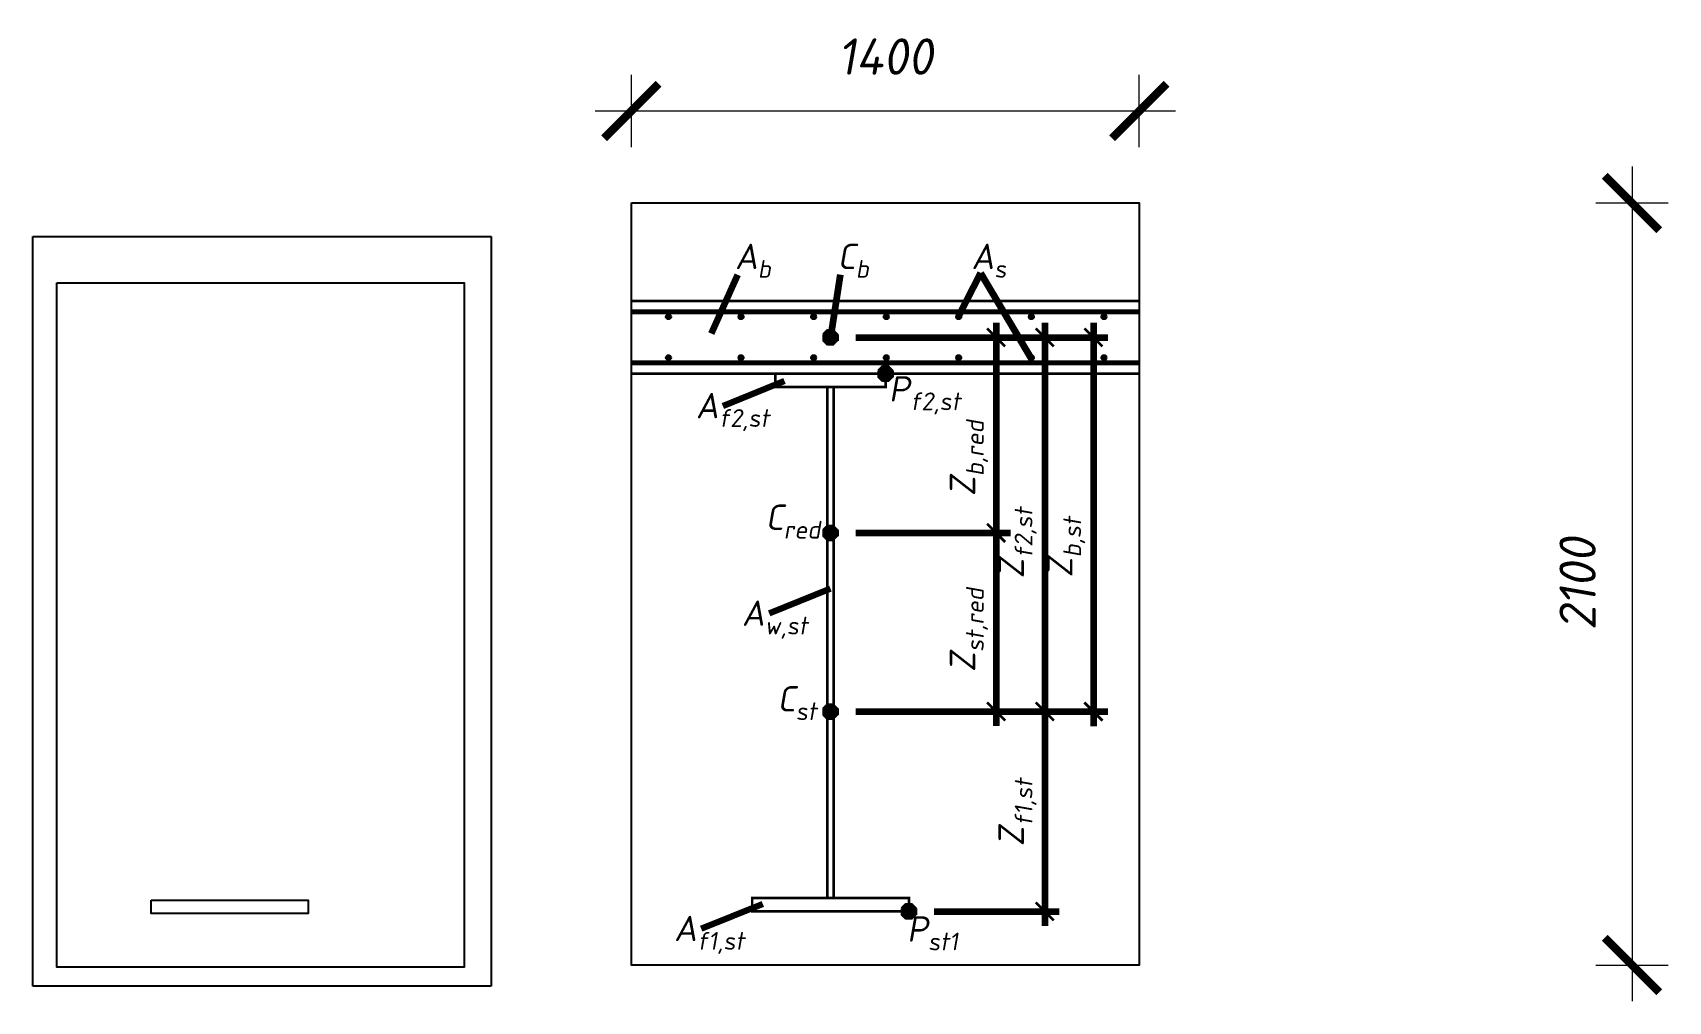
# Model space of a CAD drawing. Header units: millimetres. Extents: x -2648 to 2168491, y -277796 to 297800.
# Drawn here: x 242462 to 246969, y -143583 to -140914 of the extents above; entities that cross this region are included whole.
import ezdxf

# ---------------------------------------------------------------- set-up
doc = ezdxf.new("R2010")
doc.units = ezdxf.units.MM
doc.layers.get('0').update_dxf_attribs({"lineweight": 0})
doc.layers.get('Defpoints').update_dxf_attribs({"color": 252})
doc.styles.add('Лена', font='isocpeur.ttf', dxfattribs={"oblique": 10})
doc.dimstyles.new('S-100', dxfattribs={"dimscale": 100, "dimtxt": 1, "dimasz": 1.5, "dimexe": 1, "dimexo": 1, "dimgap": 1, "dimtad": 1, "dimdec": 0, "dimzin": 0, "dimdsep": 46, "dimtxsty": 'Лена', "dimblk": 'ARCHTICK', "dimcen": 2, "dimdle": 1, "dimclrd": 256, "dimclre": 256, "dimclrt": 256, "dimadec": 0, "dimazin": 0, "dimtfac": 1, "dimtdec": 0, "dimtmove": 1, "dimatfit": 2, "dimfxl": 1, "dimtolj": 1, "dimtzin": 0, "dimlwd": 20, "dimlwe": 20, "dimarcsym": 0})
picture_1 = doc.add_image_def('image1.png', size_in_pixel=(381, 623))

msp = doc.modelspace()

# ---------------------------------------------------------------- texts
at = {"lineweight": -2, "ltscale": 100, "char_height": 70, "attachment_point": 1, "style": 'Лена'}
for s, insert in [('\\A1;A{\\H0.7x;\\S^ b;}', (244397.1, -141495.6)), ('\\A1;C{\\H0.7x;\\S^ b;}', (244679.9, -141495.6)), ('\\A1;A{\\H0.7x;\\S^ s;}', (245048.6, -141495.6)), ('\\A1;P{\\H0.7x;\\S^ f2,st;}', (244821.5, -141860.7)), ('\\A1;{\\fISOCPEUR|b0|i0|c0|p34;A\\fISOCPEUR|b0|i0|c204|p34;\\H0.7x;\\S^ f2,st;}', (244289.2, -141906.7)), ('\\A1;{\\fISOCPEUR|b0|i0|c0|p34;C\\fISOCPEUR|b0|i0|c204|p34;\\H0.7x;\\S^ red;}', (244481.5, -142214.4)), ('\\A1;A{\\H0.7x;\\S^ w,st;}', (244416, -142478.6)), ('\\A1;C{\\H0.7x;\\S^ st;}', (244514.1, -142714.6)), ('\\A1;A{\\H0.7x;\\S^ f1,st;}', (244229.2, -143347.3)), ('\\A1;P{\\H0.7x;\\S^ st1;}', (244871.5, -143349))]:
    msp.add_mtext_dynamic_manual_height_columns(s, width=128.831, gutter_width=12.5, heights=[0], dxfattribs=dict(at, insert=insert))

# ---------------------------------------------------------------- blocks, each defined once
blk = doc.blocks.new('_ArchTick')
at = {"color": 0, "linetype": 'ByBlock', "const_width": 0.15}
blk.add_lwpolyline([(-0.5, -0.5), (0.5, 0.5)], dxfattribs=at)
blk = doc.blocks.new('*D601')
at = {"lineweight": 20, "ltscale": 100, "transparency": 16777216}
for p, q in [((244111.6, -141230), (244111.6, -141030)), ((245511.4, -141230), (245511.4, -141030)), ((244011.6, -141130), (245611.4, -141130))]:
    blk.add_line(p, q, dxfattribs=at)
at = {"layer": 'Defpoints', "color": 0, "lineweight": -2, "ltscale": 100, "transparency": 16777216}
for p in [(245511.4, -141130), (244111.6, -141383.4), (245511.4, -141383.4)]:
    blk.add_point(p, dxfattribs=at)
at = {"lineweight": 20, "ltscale": 100, "transparency": 16777216, "xscale": 150, "yscale": 150, "zscale": 150, "rotation": 180}
blk.add_blockref('_ArchTick', (244111.6, -141130), dxfattribs=at)
at = {"lineweight": 20, "ltscale": 100, "transparency": 16777216, "xscale": 150, "yscale": 150, "zscale": 150}
blk.add_blockref('_ArchTick', (245511.4, -141130), dxfattribs=at)
at = {"lineweight": -2, "ltscale": 100, "transparency": 16777216, "insert": (244811.5, -140980), "char_height": 100, "attachment_point": 5, "style": 'Лена'}
blk.add_mtext('\\A1;1400', dxfattribs=at)
blk = doc.blocks.new('*D602')
at = {"lineweight": 20, "ltscale": 100, "transparency": 16777216}
for p, q in [((246869.3, -141283.4), (246869.3, -143583.1)), ((246769.3, -141383.4), (246969.3, -141383.4)), ((246769.3, -143483.1), (246969.3, -143483.1))]:
    blk.add_line(p, q, dxfattribs=at)
at = {"layer": 'Defpoints', "color": 0, "lineweight": -2, "ltscale": 100, "transparency": 16777216}
for p in [(245511.4, -141383.4), (245511.4, -143483.1), (246869.3, -143483.1)]:
    blk.add_point(p, dxfattribs=at)
at = {"lineweight": 20, "ltscale": 100, "transparency": 16777216, "xscale": 150, "yscale": 150, "zscale": 150}
for p, rotation in [((246869.3, -141383.4), 90), ((246869.3, -143483.1), 270)]:
    blk.add_blockref('_ArchTick', p, dxfattribs=dict(at, rotation=rotation))
at = {"lineweight": -2, "ltscale": 100, "transparency": 16777216, "insert": (246719.3, -142433.2), "char_height": 100, "attachment_point": 5, "rotation": 90, "style": 'Лена'}
blk.add_mtext('\\A1;2100', dxfattribs=at)
blk = doc.blocks.new('*D603')
at = {"lineweight": 120, "ltscale": 100, "transparency": 16777216}
for p, q in [((245385, -141713.8), (245385, -142824.9)), ((244730.4, -141753.8), (245425, -141753.8)), ((244730.4, -142784.9), (245425, -142784.9))]:
    blk.add_line(p, q, dxfattribs=at)
at = {"layer": 'Defpoints', "color": 0, "lineweight": -2, "ltscale": 100, "transparency": 16777216}
for p in [(244660.4, -141753.8), (244660.4, -142784.9), (245385, -142784.9)]:
    blk.add_point(p, dxfattribs=at)
at = {"lineweight": 120, "ltscale": 100, "transparency": 16777216, "xscale": 50, "yscale": 50, "zscale": 50}
for p, rotation in [((245385, -141753.8), 90), ((245385, -142784.9), 270)]:
    blk.add_blockref('_ArchTick', p, dxfattribs=dict(at, rotation=rotation))
at = {"lineweight": -2, "ltscale": 100, "transparency": 16777216, "insert": (245304.1, -142332.1), "char_height": 70, "attachment_point": 5, "rotation": 90, "style": 'Лена'}
blk.add_mtext('\\A1;Z{\\H0.7x;\\S^ b,st;}', dxfattribs=at)
blk = doc.blocks.new('*D604')
at = {"lineweight": 120, "ltscale": 100, "transparency": 16777216}
for p, q in [((245250.9, -141713.8), (245250.9, -142824.5)), ((244730.4, -141753.8), (245290.9, -141753.8)), ((244730.4, -142784.5), (245290.9, -142784.5))]:
    blk.add_line(p, q, dxfattribs=at)
at = {"layer": 'Defpoints', "color": 0, "lineweight": -2, "ltscale": 100, "transparency": 16777216}
for p in [(244660.4, -141753.8), (244660.4, -142784.5), (245250.9, -142784.5)]:
    blk.add_point(p, dxfattribs=at)
at = {"lineweight": 120, "ltscale": 100, "transparency": 16777216, "xscale": 50, "yscale": 50, "zscale": 50}
for p, rotation in [((245250.9, -141753.8), 90), ((245250.9, -142784.5), 270)]:
    blk.add_blockref('_ArchTick', p, dxfattribs=dict(at, rotation=rotation))
at = {"lineweight": -2, "ltscale": 100, "transparency": 16777216, "insert": (245170.1, -142320.2), "char_height": 70, "attachment_point": 5, "rotation": 90, "style": 'Лена'}
blk.add_mtext('\\A1;Z{\\H0.7x;\\S^ f2,st;}', dxfattribs=at)
blk = doc.blocks.new('*D605')
at = {"lineweight": 120, "ltscale": 100, "transparency": 16777216}
for p, q in [((245116.8, -141713.8), (245116.8, -142332.4)), ((244730.4, -141753.8), (245156.8, -141753.8)), ((244730.4, -142292.4), (245156.8, -142292.4))]:
    blk.add_line(p, q, dxfattribs=at)
at = {"layer": 'Defpoints', "color": 0, "lineweight": -2, "ltscale": 100, "transparency": 16777216}
for p in [(244660.4, -141753.8), (244660.4, -142292.4), (245116.8, -142292.4)]:
    blk.add_point(p, dxfattribs=at)
at = {"lineweight": 120, "ltscale": 100, "transparency": 16777216, "xscale": 50, "yscale": 50, "zscale": 50}
for p, rotation in [((245116.8, -141753.8), 90), ((245116.8, -142292.4), 270)]:
    blk.add_blockref('_ArchTick', p, dxfattribs=dict(at, rotation=rotation))
at = {"lineweight": -2, "ltscale": 100, "transparency": 16777216, "insert": (245036, -142086.9), "char_height": 70, "attachment_point": 5, "rotation": 90, "style": 'Лена'}
blk.add_mtext('\\A1;Z{\\H0.7x;\\S^ b,red;}', dxfattribs=at)
blk = doc.blocks.new('*D606')
at = {"lineweight": 120, "ltscale": 100, "transparency": 16777216}
for p, q in [((245116.8, -142252.4), (245116.8, -142824.5)), ((244730.4, -142292.4), (245156.8, -142292.4)), ((244730.4, -142784.5), (245156.8, -142784.5))]:
    blk.add_line(p, q, dxfattribs=at)
at = {"layer": 'Defpoints', "color": 0, "lineweight": -2, "ltscale": 100, "transparency": 16777216}
for p in [(244660.4, -142292.4), (244660.4, -142784.5), (245116.8, -142784.5)]:
    blk.add_point(p, dxfattribs=at)
at = {"lineweight": 120, "ltscale": 100, "transparency": 16777216, "xscale": 50, "yscale": 50, "zscale": 50}
for p, rotation in [((245116.8, -142292.4), 90), ((245116.8, -142784.5), 270)]:
    blk.add_blockref('_ArchTick', p, dxfattribs=dict(at, rotation=rotation))
at = {"lineweight": -2, "ltscale": 100, "transparency": 16777216, "insert": (245036, -142560.2), "char_height": 70, "attachment_point": 5, "rotation": 90, "style": 'Лена'}
blk.add_mtext('\\A1;Z{\\H0.7x;\\S^ st,red;}', dxfattribs=at)
blk = doc.blocks.new('*D607')
at = {"lineweight": 120, "ltscale": 100, "transparency": 16777216}
for p, q in [((245250.9, -142744.5), (245250.9, -143375.4)), ((244730.4, -142784.5), (245290.9, -142784.5)), ((244946.5, -143335.4), (245290.9, -143335.4))]:
    blk.add_line(p, q, dxfattribs=at)
at = {"layer": 'Defpoints', "color": 0, "lineweight": -2, "ltscale": 100, "transparency": 16777216}
for p in [(244660.4, -142784.5), (244876.5, -143335.4), (245250.9, -143335.4)]:
    blk.add_point(p, dxfattribs=at)
at = {"lineweight": 120, "ltscale": 100, "transparency": 16777216, "xscale": 50, "yscale": 50, "zscale": 50}
for p, rotation in [((245250.9, -142784.5), 90), ((245250.9, -143335.4), 270)]:
    blk.add_blockref('_ArchTick', p, dxfattribs=dict(at, rotation=rotation))
at = {"lineweight": -2, "ltscale": 100, "transparency": 16777216, "insert": (245170.1, -143062.9), "char_height": 70, "attachment_point": 5, "rotation": 90, "style": 'Лена'}
blk.add_mtext('\\A1;Z{\\H0.7x;\\S^ f1,st;}', dxfattribs=at)

# ---------------------------------------------------------------- dimensions: what is measured, and where the dimension line sits
at = {"lineweight": -2, "ltscale": 100}
dim = msp.add_linear_dim(base=(245511.4, -141130), p1=(244111.6, -141383.4), p2=(245511.4, -141383.4), dimstyle='S-100', override={"dimatfit": 3, "dimfxlon": 1}, dxfattribs=at)
dim.commit()
dim.dimension.update_dxf_attribs({"geometry": '*D601', "text_midpoint": (244811.5, -140980)})
dim = msp.add_linear_dim(base=(246869.3, -143483.1), p1=(245511.4, -141383.4), p2=(245511.4, -143483.1), angle=90, dimstyle='S-100', override={"dimatfit": 3, "dimfxlon": 1}, dxfattribs=at)
dim.commit()
dim.dimension.update_dxf_attribs({"geometry": '*D602', "text_midpoint": (246719.3, -142433.2)})
for base, p1, p2, text, picture, middle in [((245385, -142784.9), (244660.4, -141753.8), (244660.4, -142784.9), 'Z{\\H0.7x;\\S^ b,st;}', '*D603', (245361.6, -142332.1)), ((245250.9, -142784.5), (244660.4, -141753.8), (244660.4, -142784.5), 'Z{\\H0.7x;\\S^ f2,st;}', '*D604', (245227.7, -142320.2)), ((245116.8, -142292.4), (244660.4, -141753.8), (244660.4, -142292.4), 'Z{\\H0.7x;\\S^ b,red;}', '*D605', (245093.6, -142086.9)), ((245116.8, -142784.5), (244660.4, -142292.4), (244660.4, -142784.5), 'Z{\\H0.7x;\\S^ st,red;}', '*D606', (245093.6, -142560.2)), ((245250.9, -143335.4), (244660.4, -142784.5), (244876.5, -143335.4), 'Z{\\H0.7x;\\S^ f1,st;}', '*D607', (245227.7, -143062.9))]:
    dim = msp.add_linear_dim(base=base, p1=p1, p2=p2, angle=90, text=text, dimstyle='S-100', override={"dimtxt": 0.7, "dimasz": 0.5, "dimexe": 0.4, "dimexo": 0.7, "dimgap": 0.2, "dimdle": 0.4, "dimatfit": 3, "dimfxl": 0, "dimlwd": 120, "dimlwe": 120}, dxfattribs=at)
    dim.commit()
    dim.dimension.update_dxf_attribs({"geometry": picture, "text_midpoint": middle, "dimtype": 160})

# ---------------------------------------------------------------- hatches: boundary and pattern name
at = {"lineweight": -2, "ltscale": 100}
h = msp.add_hatch(color=256, dxfattribs=at)
h.dxf.hatch_style = 1
edge = h.paths.add_edge_path()
edge.add_arc((244213.9, -141696.8), 7, 0, 360)
h = msp.add_hatch(color=256, dxfattribs=at)
h.dxf.hatch_style = 1
edge = h.paths.add_edge_path()
edge.add_arc((244413.9, -141696.8), 7, 0, 360)
h = msp.add_hatch(color=256, dxfattribs=at)
h.dxf.hatch_style = 1
edge = h.paths.add_edge_path()
edge.add_arc((244613.9, -141696.8), 7, 0, 360)
h = msp.add_hatch(color=256, dxfattribs=at)
h.dxf.hatch_style = 1
edge = h.paths.add_edge_path()
edge.add_arc((244813.9, -141696.8), 7, 0, 360)
h = msp.add_hatch(color=256, dxfattribs=at)
h.dxf.hatch_style = 1
edge = h.paths.add_edge_path()
edge.add_arc((245013.9, -141696.8), 7, 0, 360)
h = msp.add_hatch(color=256, dxfattribs=at)
h.dxf.hatch_style = 1
edge = h.paths.add_edge_path()
edge.add_arc((245213.9, -141696.8), 7, 0, 360)
h = msp.add_hatch(color=256, dxfattribs=at)
h.dxf.hatch_style = 1
edge = h.paths.add_edge_path()
edge.add_arc((245413.9, -141696.8), 7, 0, 360)
h = msp.add_hatch(color=256, dxfattribs=at)
h.dxf.hatch_style = 1
edge = h.paths.add_edge_path()
edge.add_arc((244213.9, -141809.7), 7, 0, 360)
h = msp.add_hatch(color=256, dxfattribs=at)
h.dxf.hatch_style = 1
edge = h.paths.add_edge_path()
edge.add_arc((244413.9, -141809.7), 7, 0, 360)
h = msp.add_hatch(color=256, dxfattribs=at)
h.dxf.hatch_style = 1
edge = h.paths.add_edge_path()
edge.add_arc((244613.9, -141809.7), 7, 0, 360)
h = msp.add_hatch(color=256, dxfattribs=at)
h.dxf.hatch_style = 1
edge = h.paths.add_edge_path()
edge.add_arc((244813.9, -141809.7), 7, 0, 360)
h = msp.add_hatch(color=256, dxfattribs=at)
h.dxf.hatch_style = 1
edge = h.paths.add_edge_path()
edge.add_arc((245013.9, -141809.7), 7, 0, 360)
h = msp.add_hatch(color=256, dxfattribs=at)
h.dxf.hatch_style = 1
edge = h.paths.add_edge_path()
edge.add_arc((245213.9, -141809.7), 7, 0, 360)
h = msp.add_hatch(color=256, dxfattribs=at)
h.dxf.hatch_style = 1
edge = h.paths.add_edge_path()
edge.add_arc((245413.9, -141809.7), 7, 0, 360)
h = msp.add_hatch(color=256, dxfattribs=at)
h.dxf.hatch_style = 1
edge = h.paths.add_edge_path()
edge.add_arc((245213.9, -141814), 5, 0, 360)

# ---------------------------------------------------------------- linework, layer by layer
at = {"lineweight": 120, "ltscale": 100}
for p, q in [((244404.2, -141581.4), (244331.4, -141742.8)), ((244687, -141581.4), (244660.4, -141753.8)), ((245073.8, -141577.1), (245013.9, -141693.6)), ((245073.8, -141577.1), (245213.9, -141814)), ((244365, -141942.2), (244533.8, -141873.5)), ((244491.8, -142514.1), (244660.6, -142445.4)), ((244305, -143382.8), (244473.8, -143314.1))]:
    msp.add_line(p, q, dxfattribs=at)
at = {"lineweight": 200, "ltscale": 100}
for p, q in [((244637.9, -141753.8), (244682.9, -141753.8)), ((244644.5, -141769.7), (244676.3, -141737.9)), ((244676.3, -141769.7), (244644.5, -141737.9)), ((244660.4, -141731.3), (244660.4, -141776.3)), ((244796.5, -141869.7), (244828.4, -141837.9)), ((244828.4, -141869.7), (244796.5, -141837.9)), ((244812.4, -141831.3), (244812.4, -141876.3)), ((244789.9, -141853.8), (244834.9, -141853.8)), ((244637.9, -142292.4), (244682.9, -142292.4)), ((244644.5, -142308.3), (244676.3, -142276.5)), ((244676.3, -142308.3), (244644.5, -142276.5)), ((244660.4, -142269.9), (244660.4, -142314.9)), ((244637.9, -142784.9), (244682.9, -142784.9)), ((244644.5, -142800.9), (244676.3, -142769)), ((244676.3, -142800.9), (244644.5, -142769)), ((244660.4, -142762.4), (244660.4, -142807.4)), ((244854, -143335.4), (244899, -143335.4)), ((244860.6, -143351.4), (244892.4, -143319.5)), ((244892.4, -143351.4), (244860.6, -143319.5)), ((244876.5, -143312.9), (244876.5, -143357.9))]:
    msp.add_line(p, q, dxfattribs=at)
at = {"color": 9, "lineweight": -2, "ltscale": 100, "true_color": 0xc7c8ca}
msp.add_lwpolyline([(244111.6, -141383.4), (245511.4, -141383.4), (245511.4, -143483.1), (244111.6, -143483.1)], close=True, dxfattribs=at)
at = {"lineweight": -2, "ltscale": 100}
for points in [[(242528.6, -141603.1), (243650.4, -141603.1), (243650.4, -143488.7), (242528.6, -143488.7)], [(242788.3, -143304.4), (243220.4, -143304.4), (243220.4, -143341.1), (242788.3, -143341.1)]]:
    msp.add_lwpolyline(points, close=True, dxfattribs=at)
for points, const_width in [([(244111.6, -141653.8), (245511.4, -141653.8)], 7), ([(244111.6, -141683.6), (245511.4, -141683.6)], 14), ([(244111.6, -141824), (245511.4, -141824)], 14), ([(245511.4, -141853.8), (244111.6, -141853.8)], 7)]:
    msp.add_lwpolyline(points, dxfattribs=dict(at, const_width=const_width))
at = {"lineweight": -2, "ltscale": 100, "const_width": 7}
for points in [[(244508.4, -141853.8), (244812.4, -141853.8), (244812.4, -141890.5), (244508.4, -141890.5)], [(244651.7, -141890.5), (244669.2, -141890.5), (244669.2, -143298.7), (244651.7, -143298.7)], [(244444.4, -143298.7), (244876.5, -143298.7), (244876.5, -143335.4), (244444.4, -143335.4)]]:
    msp.add_lwpolyline(points, close=True, dxfattribs=at)
at = {"lineweight": -2, "ltscale": 100}
for centre, radius in [((244213.9, -141696.8), 7), ((244413.9, -141696.8), 7), ((244613.9, -141696.8), 7), ((244813.9, -141696.8), 7), ((245013.9, -141696.8), 7), ((245213.9, -141696.8), 7), ((245413.9, -141696.8), 7), ((244213.9, -141809.7), 7), ((244413.9, -141809.7), 7), ((244613.9, -141809.7), 7), ((244813.9, -141809.7), 7), ((245013.9, -141809.7), 7), ((245213.9, -141809.7), 7), ((245413.9, -141809.7), 7), ((245213.9, -141814), 5)]:
    msp.add_circle(centre, radius, dxfattribs=at)

msp.set_redraw_order([(e.dxf.handle, doc.entitydb.next_handle()) for e in msp.query("TEXT MTEXT ATTDEF DIMENSION ARC_DIMENSION")])  # texts and dimensions are drawn at this point

# ---------------------------------------------------------------- pictures from other files: only their frames are drawn
image = msp.add_image(picture_1, insert=(242461.7, -143541.8), size_in_units=(1263.6, 2066.2), dxfattribs=at)
image.dxf.flags = 7

doc.saveas('drawing.dxf')
